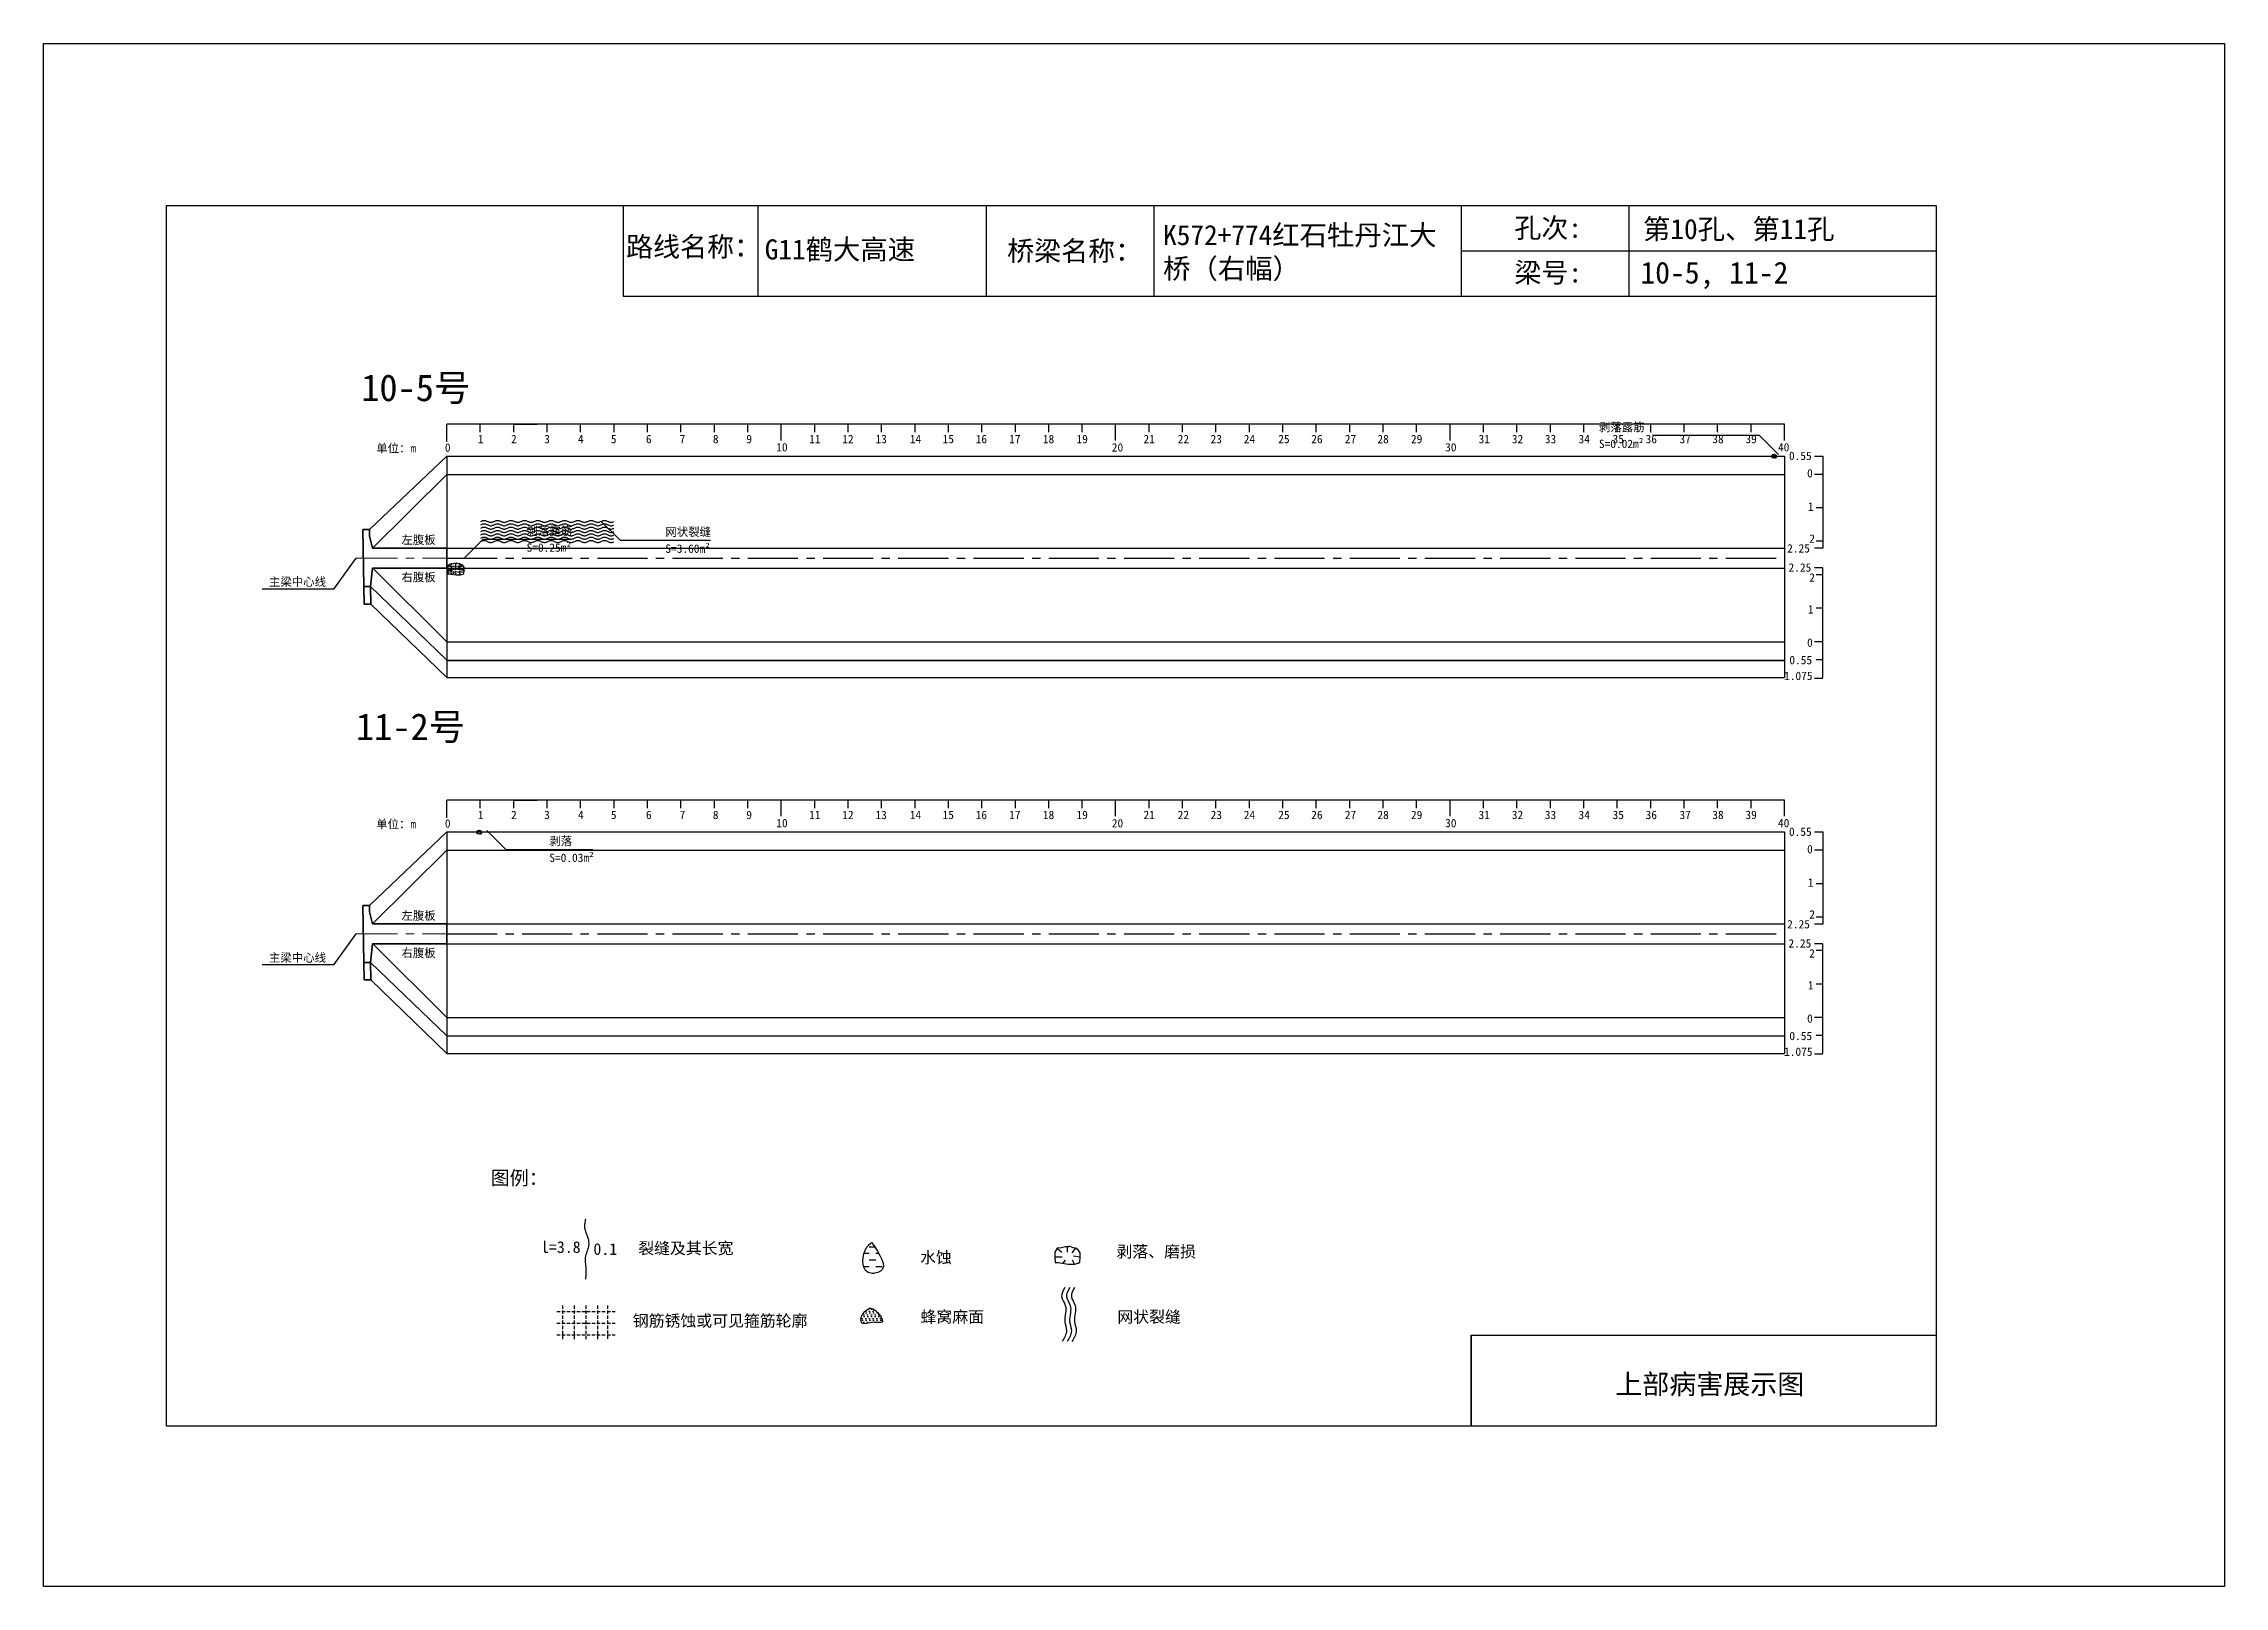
# Model space of a CAD drawing. Header units: millimetres. Extents: x -37 to 615, y -48 to 413.
import ezdxf

# ---------------------------------------------------------------- set-up
doc = ezdxf.new("R2010")
doc.units = ezdxf.units.MM
for name, pattern in [('CENTER', [2, 1.25, -0.25, 0.25, -0.25]), ('CENTER2', [1.125, 0.75, -0.125, 0.125, -0.125]), ('DASHED', [0.75, 0.5, -0.25])]:
    doc.linetypes.add(name, pattern=pattern)
for name, color, linetype in [('加固措施', 7, 'Continuous'), ('图层1', 7, 'Continuous'), ('病害', 5, 'Continuous'), ('轮廓', 3, 'Continuous')]:
    doc.layers.add(name, color=color, linetype=linetype)
doc.layers.add('虚线', color=7, linetype='Continuous', lineweight=30)
doc.styles.get("Standard").update_dxf_attribs({"font": ''})
doc.styles.add('汉字', font='')
doc.styles.get('Standard').set_extended_font_data('SimSun')
doc.styles.get('汉字').set_extended_font_data('SimSun')
pattern_1 = [(0, (-3997.7199, -288.9294), (0.55266586, 1.10533173), [0, -1.10533173])]
pattern_2 = [(0, (-6886.571, -700.7115), (0.55266586, 1.10533173), [0, -1.10533173])]
pattern_3 = [(0, (-3576.1421, -199.0757), (1.9895971, 1.9895971), [1.9895971, -1.9895971])]

msp = doc.modelspace()

# ---------------------------------------------------------------- texts
at = {"color": 7}
for s, p in [('剥落露筋', (428.34, 297.31)), ('S=0.02m²', (428.34, 292.31)), ('剥落露筋', (107.66, 266.31)), ('网状裂缝', (149.16, 265.99)), ('S=0.25m²', (107.66, 261.31)), ('S=3.60m²', (149.16, 260.99)), ('剥落', (114.46, 173.59)), ('S=0.03m²', (114.46, 168.59))]:
    msp.add_text(s, height=2.5, dxfattribs=at).set_placement(p)
for s, p in [('单位：m', (62.7, 290.99)), ('左腹板', (70.24, 263.64)), ('右腹板', (70.24, 252.47)), ('主梁中心线', (30.63, 251.08)), ('单位：m', (62.7, 178.65)), ('左腹板', (70.24, 151.3)), ('主梁中心线', (30.63, 138.73)), ('右腹板', (70.24, 140.13))]:
    msp.add_text(s, height=2.5).set_placement(p)
at = {"linetype": 'ByBlock', "attachment_point": 1, "style": '汉字'}
for s, insert, char_height, width in [('K572+774红石牡丹江大桥（右幅）', (298, 358.97), 6, 87.5474), ('{\\C0;第10孔、第11孔}', (441.52, 360.78), 6, 77.4135), ('{\\C0;G11鹤大高速}', (178.87, 354.68), 6, 62.8604), ('{\\C0;10-5, 11-2}', (440.75, 347.98), 6.5, 84.1186), ('{\\C0;10-5号}', (58.2, 314.34), 8, 49.3496), ('{\\C0;11-2号}', (56.63, 213.01), 8, 49.3496)]:
    msp.add_mtext(s, dxfattribs=dict(at, insert=insert, char_height=char_height, width=width))
at = {"layer": '图层1', "style": '汉字'}
for s, p in [('孔次:', (403.05, 355.16)), ('路线名称：', (137.42, 349.54)), ('桥梁名称：', (251.38, 348.29)), ('梁号:', (403.08, 341.8)), ('上部病害展示图', (433.23, 9.56))]:
    msp.add_text(s, height=5.918, dxfattribs=at).set_placement(p)
at = {"layer": '图层1', "lineweight": -2, "attachment_point": 1}
for s, insert, char_height in [('图例：', (96.91, 76.23), 4.178), ('图例：', (96.91, 76.23), 4.178), ('l=3.8', (111.98, 55.21), 3.481), ('l=3.8', (111.98, 55.21), 3.481), ('0.1', (127.65, 54.63), 3.481), ('0.1', (127.65, 54.63), 3.481), ('裂缝及其长宽', (141.05, 54.88), 3.481), ('裂缝及其长宽', (141.05, 54.88), 3.481), ('水蚀', (225.33, 52.14), 3.481), ('水蚀', (225.33, 52.14), 3.481), ('剥落、磨损', (284.06, 53.89), 3.481), ('剥落、磨损', (284.06, 53.89), 3.481), ('钢筋锈蚀或可见箍筋轮廓', (139.42, 33.21), 3.4814), ('钢筋锈蚀或可见箍筋轮廓', (139.42, 33.21), 3.4814), ('蜂窝麻面', (225.48, 34.38), 3.481), ('蜂窝麻面', (225.48, 34.38), 3.481), ('网状裂缝', (284.32, 34.39), 3.481), ('网状裂缝', (284.32, 34.39), 3.481)]:
    msp.add_mtext(s, dxfattribs=dict(at, insert=insert, char_height=char_height))

# ---------------------------------------------------------------- blocks, each defined once
blk = doc.blocks.new('adfsd')
at = {"lineweight": -2, "ltscale": 0.5}
for p, q in [((1140.897, -3083.694), (1140.936, -3083.729)), ((1140.983, -3083.682), (1140.981, -3083.729)), ((1141.053, -3083.694), (1141.022, -3083.735)), ((1140.876, -3083.768), (1140.94, -3083.769)), ((1140.948, -3083.824), (1140.969, -3083.796)), ((1141.045, -3083.83), (1141.028, -3083.796)), ((1141.094, -3083.772), (1141.036, -3083.763))]:
    blk.add_line(p, q, dxfattribs=at)
blk.add_lwpolyline([(1141, -3083.682), (1140.967, -3083.682), (1140.934, -3083.69), (1140.897, -3083.694), (1140.876, -3083.727), (1140.876, -3083.768), (1140.88, -3083.818), (1140.905, -3083.818), (1140.991, -3083.83), (1141.045, -3083.83), (1141.078, -3083.822), (1141.09, -3083.814), (1141.094, -3083.772), (1141.094, -3083.735), (1141.078, -3083.707), (1141.053, -3083.694), (1141.033, -3083.69), (1141, -3083.678)], dxfattribs=at)
blk = doc.blocks.new('chi')
at = {"color": 0}
for p, q in [((1147.409, -3079.329), (1147.409, -3078.8)), ((1187.409, -3078.8), (1147.409, -3078.8)), ((1148.409, -3079.041), (1148.409, -3078.8)), ((1149.409, -3079.041), (1149.409, -3078.8)), ((1149.409, -3078.8), (1150.109, -3078.8)), ((1150.409, -3079.041), (1150.409, -3078.8)), ((1151.409, -3079.041), (1151.409, -3078.8)), ((1152.409, -3079.041), (1152.409, -3078.8)), ((1153.409, -3079.041), (1153.409, -3078.8)), ((1154.409, -3079.041), (1154.409, -3078.8)), ((1155.409, -3079.041), (1155.409, -3078.8)), ((1156.409, -3079.041), (1156.409, -3078.8)), ((1157.409, -3079.283), (1157.409, -3078.8)), ((1158.409, -3079.041), (1158.409, -3078.8)), ((1159.409, -3079.041), (1159.409, -3078.8)), ((1160.409, -3079.041), (1160.409, -3078.8)), ((1161.409, -3079.041), (1161.409, -3078.8)), ((1162.409, -3079.041), (1162.409, -3078.8)), ((1163.409, -3079.041), (1163.409, -3078.8)), ((1164.409, -3079.041), (1164.409, -3078.8)), ((1165.409, -3079.041), (1165.409, -3078.8)), ((1166.409, -3079.041), (1166.409, -3078.8)), ((1167.409, -3079.283), (1167.409, -3078.8)), ((1168.409, -3079.041), (1168.409, -3078.8)), ((1169.409, -3079.041), (1169.409, -3078.8)), ((1170.409, -3079.041), (1170.409, -3078.8)), ((1171.409, -3079.041), (1171.409, -3078.8)), ((1172.409, -3079.041), (1172.409, -3078.8)), ((1173.409, -3079.041), (1173.409, -3078.8)), ((1174.409, -3079.041), (1174.409, -3078.8)), ((1175.409, -3079.041), (1175.409, -3078.8)), ((1176.409, -3079.041), (1176.409, -3078.8)), ((1177.409, -3079.283), (1177.409, -3078.8)), ((1178.409, -3079.041), (1178.409, -3078.8)), ((1179.409, -3079.041), (1179.409, -3078.8)), ((1180.409, -3079.041), (1180.409, -3078.8)), ((1181.409, -3079.041), (1181.409, -3078.8)), ((1182.409, -3079.041), (1182.409, -3078.8)), ((1183.409, -3079.041), (1183.409, -3078.8)), ((1184.409, -3079.041), (1184.409, -3078.8)), ((1185.409, -3079.041), (1185.409, -3078.8)), ((1186.409, -3079.041), (1186.409, -3078.8)), ((1187.409, -3079.283), (1187.409, -3078.8))]:
    blk.add_line(p, q, dxfattribs=at)
for s, p in [('0', (1147.349, -3079.623)), ('1', (1148.339, -3079.368)), ('2', (1149.328, -3079.368)), ('3', (1150.319, -3079.368)), ('4', (1151.329, -3079.368)), ('5', (1152.313, -3079.368)), ('6', (1153.363, -3079.368)), ('7', (1154.37, -3079.368)), ('8', (1155.363, -3079.368)), ('9', (1156.363, -3079.368)), ('10', (1157.259, -3079.613)), ('11', (1158.242, -3079.368)), ('12', (1159.233, -3079.368)), ('13', (1160.227, -3079.368)), ('14', (1161.252, -3079.368)), ('15', (1162.233, -3079.368)), ('16', (1163.223, -3079.368)), ('17', (1164.224, -3079.368)), ('18', (1165.232, -3079.368)), ('19', (1166.238, -3079.368)), ('20', (1167.294, -3079.617)), ('21', (1168.24, -3079.368)), ('22', (1169.264, -3079.368)), ('23', (1170.247, -3079.368)), ('24', (1171.24, -3079.368)), ('25', (1172.271, -3079.368)), ('26', (1173.258, -3079.368)), ('27', (1174.261, -3079.368)), ('28', (1175.236, -3079.368)), ('29', (1176.24, -3079.368)), ('30', (1177.262, -3079.613)), ('31', (1178.261, -3079.368)), ('32', (1179.256, -3079.368)), ('33', (1180.243, -3079.368)), ('34', (1181.251, -3079.368)), ('35', (1182.269, -3079.368)), ('36', (1183.256, -3079.368)), ('37', (1184.269, -3079.368)), ('38', (1185.251, -3079.368)), ('39', (1186.242, -3079.368)), ('40', (1187.216, -3079.613))]:
    blk.add_text(s, height=0.25).set_placement(p)
blk = doc.blocks.new('kopp')
at = {"color": 0}
for p, q in [((1188.308, -3078.25), (1188.558, -3078.25)), ((1188.558, -3078.25), (1188.558, -3078.8)), ((1188.558, -3078.8), (1188.308, -3078.8)), ((1188.558, -3078.8), (1188.558, -3079.8)), ((1188.558, -3079.8), (1188.358, -3079.8)), ((1188.558, -3079.8), (1188.558, -3079.8)), ((1188.558, -3079.8), (1188.558, -3080.8)), ((1188.558, -3081.009), (1188.308, -3081.009)), ((1188.558, -3080.8), (1188.358, -3080.8)), ((1188.558, -3080.8), (1188.558, -3081.009)), ((1188.558, -3081.592), (1188.308, -3081.592)), ((1188.558, -3081.8), (1188.358, -3081.8)), ((1188.558, -3081.8), (1188.558, -3081.592)), ((1188.558, -3082.8), (1188.558, -3081.8)), ((1188.558, -3082.8), (1188.358, -3082.8)), ((1188.558, -3083.8), (1188.558, -3082.8)), ((1188.558, -3082.8), (1188.558, -3082.8)), ((1188.558, -3083.8), (1188.308, -3083.8)), ((1188.558, -3084.875), (1188.558, -3083.8)), ((1188.558, -3084.338), (1188.358, -3084.338)), ((1188.308, -3084.888), (1188.558, -3084.888))]:
    blk.add_line(p, q, dxfattribs=at)
for s, p in [('0.55', (1187.543, -3078.37)), ('0', (1188.086, -3078.891)), ('1', (1188.109, -3079.89)), ('2', (1188.15, -3080.842)), ('2.25', (1187.49, -3081.135)), ('2.25', (1187.53, -3081.708)), ('2', (1188.15, -3082.006)), ('1', (1188.109, -3082.959)), ('0', (1188.086, -3083.954)), ('0.55', (1187.556, -3084.474)), ('1.075', (1187.398, -3084.946))]:
    blk.add_text(s, height=0.25).set_placement(p)

# ---------------------------------------------------------------- hatches: boundary and pattern name
at = {"layer": '加固措施', "lineweight": -2}
h = msp.add_hatch(dxfattribs=at)
h.set_pattern_fill('DASH', color=256, scale=0.626645)
h.set_pattern_definition(pattern_3)
edge = h.paths.add_edge_path()
edge.add_spline(control_points=[(210.85, 54.88), (210.36, 54.45), (208.03, 52.39), (207.41, 44.9), (216.74, 46.23), (213.29, 51.3), (210.85, 54.88)], knot_values=[0, 0, 0, 0, 3.237042, 15.187225, 21.182779, 35.601669, 35.601669, 35.601669, 35.601669], degree=3, periodic=0)
h = msp.add_hatch(dxfattribs=at)
h.set_pattern_fill('DASH', color=256, scale=0.626645)
h.set_pattern_definition(pattern_3)
edge = h.paths.add_edge_path()
edge.add_spline(control_points=[(210.85, 54.88), (210.36, 54.45), (208.03, 52.39), (207.41, 44.9), (216.74, 46.23), (213.29, 51.3), (210.85, 54.88)], knot_values=[0, 0, 0, 0, 3.237042, 15.187225, 21.182779, 35.601669, 35.601669, 35.601669, 35.601669], degree=3, periodic=0)
h = msp.add_hatch(dxfattribs=at)
h.set_pattern_fill('DOTS', scale=0.696272)
h.set_pattern_definition(pattern_1)
edge = h.paths.add_edge_path()
edge.add_spline(control_points=[(210.19, 35.22), (209.15, 34.51), (207.68, 33.49), (207.52, 29.75), (211, 31.47), (215.72, 30.12), (212.21, 35.3), (210.31, 35.22), (210.19, 35.22)], knot_values=[0, 0, 0, 0, 5.205471, 7.397577, 12.944796, 16.169923, 23.88441, 24.400432, 24.400432, 24.400432, 24.400432], degree=3, periodic=0)
h = msp.add_hatch(dxfattribs=at)
h.set_pattern_fill('DOTS', scale=0.696272)
h.set_pattern_definition(pattern_1)
edge = h.paths.add_edge_path()
edge.add_spline(control_points=[(210.19, 35.22), (209.15, 34.51), (207.68, 33.49), (207.52, 29.75), (211, 31.47), (215.72, 30.12), (212.21, 35.3), (210.31, 35.22), (210.19, 35.22)], knot_values=[0, 0, 0, 0, 5.205471, 7.397577, 12.944796, 16.169923, 23.88441, 24.400432, 24.400432, 24.400432, 24.400432], degree=3, periodic=0)
at = {"layer": '病害', "lineweight": -2}
h = msp.add_hatch(dxfattribs=at)
h.set_pattern_fill('DOTS', color=4, scale=0.696272, style=0)
h.set_pattern_definition(pattern_2)
edge = h.paths.add_edge_path()
edge.add_spline(control_points=[(210.19, 35.22), (209.15, 34.51), (207.68, 33.49), (207.52, 29.75), (211, 31.47), (215.72, 30.12), (212.21, 35.3), (210.31, 35.22), (210.19, 35.22)], knot_values=[0, 0, 0, 0, 1.041094, 1.479515, 2.588959, 3.233985, 4.776882, 4.880086, 4.880086, 4.880086, 4.880086], degree=3, periodic=0)
h = msp.add_hatch(dxfattribs=at)
h.set_pattern_fill('DOTS', color=4, scale=0.696272, style=0)
h.set_pattern_definition(pattern_2)
edge = h.paths.add_edge_path()
edge.add_spline(control_points=[(210.19, 35.22), (209.15, 34.51), (207.68, 33.49), (207.52, 29.75), (211, 31.47), (215.72, 30.12), (212.21, 35.3), (210.31, 35.22), (210.19, 35.22)], knot_values=[0, 0, 0, 0, 1.041094, 1.479515, 2.588959, 3.233985, 4.776882, 4.880086, 4.880086, 4.880086, 4.880086], degree=3, periodic=0)

# ---------------------------------------------------------------- linework, layer by layer
at = {"color": 0, "linetype": 'ByBlock'}
for p, q in [((0, 364.85), (529.17, 364.85)), ((0, 0), (0, 364.85)), ((136.5, 364.85), (136.5, 337.72)), ((245.1, 364.85), (245.1, 337.72)), ((387.13, 364.85), (387.13, 337.72)), ((437.29, 364.79), (437.29, 337.66)), ((529.17, 364.85), (529.17, 0)), ((136.5, 337.72), (529.17, 337.72)), ((390.12, 0), (390.12, 27.12)), ((390.12, 27.12), (529.17, 27.12)), ((529.17, 0), (0, 0))]:
    msp.add_line(p, q, dxfattribs=at)
at = {"color": 0}
for p, q in [((60.65, 267.93), (83.82, 289.93)), ((83.82, 289.93), (83.82, 223.68)), ((83.82, 289.93), (483.82, 289.93)), ((483.82, 289.93), (483.82, 223.68)), ((61.57, 262.43), (83.82, 284.43)), ((83.82, 262.43), (483.82, 262.43)), ((483.82, 262.43), (483.82, 259.43)), ((56.57, 259.43), (49.96, 250.17)), ((61.64, 256.43), (83.82, 234.43)), ((83.82, 256.43), (483.82, 256.43)), ((49.96, 250.17), (28.63, 250.17)), ((60.99, 250.93), (83.82, 228.93)), ((61.09, 245.68), (83.82, 223.68)), ((83.82, 234.43), (483.82, 234.43)), ((83.82, 228.93), (483.82, 228.93)), ((83.82, 228.81), (483.82, 228.81)), ((83.82, 223.68), (483.82, 223.68)), ((60.65, 155.59), (83.82, 177.59)), ((83.82, 177.59), (83.82, 111.34)), ((83.82, 177.59), (483.82, 177.59)), ((483.82, 177.59), (483.82, 111.34)), ((61.57, 150.08), (83.82, 172.09)), ((83.82, 172.09), (483.82, 172.09)), ((83.82, 150.09), (483.82, 150.09)), ((483.82, 150.09), (483.82, 147.09)), ((56.57, 147.09), (49.96, 137.83)), ((61.64, 144.09), (83.82, 122.09)), ((83.82, 144.09), (483.82, 144.09)), ((49.96, 137.83), (28.63, 137.83)), ((60.99, 138.59), (83.82, 116.59)), ((61.09, 133.34), (83.82, 111.34)), ((83.82, 122.09), (483.82, 122.09)), ((83.82, 116.59), (483.82, 116.59)), ((83.82, 111.34), (483.82, 111.34))]:
    msp.add_line(p, q, dxfattribs=at)
at = {"color": 1, "linetype": 'DASHED'}
for p, q in [((480, 290.15), (481.43, 290.15)), ((480, 289.9), (481.43, 289.9)), ((480, 289.65), (481.43, 289.65)), ((480.36, 289.4), (480.36, 290.4)), ((480.72, 289.4), (480.72, 290.4)), ((481.08, 289.4), (481.08, 290.4)), ((84, 257.02), (89, 257.02)), ((84, 256.14), (89, 256.14)), ((84, 255.27), (89, 255.27)), ((85.25, 254.4), (85.25, 257.89)), ((86.5, 254.4), (86.5, 257.89)), ((87.75, 254.4), (87.75, 257.89))]:
    msp.add_line(p, q, dxfattribs=at)
at = {"color": 7}
for p, q in [((480, 289.81), (480.42, 289.8)), ((480.14, 290.29), (480.4, 290.07)), ((480.47, 289.44), (480.61, 289.62)), ((480.7, 290.37), (480.69, 290.07)), ((481.16, 290.29), (480.96, 290.03)), ((481.11, 289.4), (481, 289.62)), ((481.43, 289.78), (481.05, 289.84)), ((84, 255.81), (85.47, 255.79)), ((84.47, 257.51), (85.38, 256.72)), ((85.65, 254.54), (86.13, 255.18)), ((86.45, 257.79), (86.41, 256.72)), ((88.06, 257.51), (87.34, 256.58)), ((87.87, 254.4), (87.48, 255.18)), ((89, 255.72), (87.66, 255.93)), ((92.8, 177.41), (93.22, 177.4)), ((92.94, 177.89), (93.2, 177.67)), ((93.27, 177.04), (93.41, 177.22)), ((93.5, 177.97), (93.49, 177.67)), ((93.96, 177.89), (93.76, 177.63)), ((93.91, 177), (93.8, 177.22)), ((94.23, 177.38), (93.85, 177.44))]:
    msp.add_line(p, q, dxfattribs=at)
msp.add_line((83.82, 284.43), (483.82, 284.43))
at = {"color": 1, "linetype": 'CENTER2', "ltscale": 20}
for p, q in [((83.82, 259.43), (483.82, 259.43)), ((83.82, 147.09), (483.82, 147.09))]:
    msp.add_line(p, q, dxfattribs=at)
at = {"color": 1, "linetype": 'DASHED', "ltscale": 2}
for p, q in [((116.71, 34.25), (134.11, 34.25)), ((116.71, 34.25), (134.11, 34.25)), ((118.45, 35.99), (118.45, 25.55)), ((118.45, 35.99), (118.45, 25.55)), ((121.93, 35.99), (121.93, 25.55)), ((121.93, 35.99), (121.93, 25.55)), ((125.41, 35.99), (125.41, 25.55)), ((125.41, 35.99), (125.41, 25.55)), ((128.89, 35.99), (128.89, 25.55)), ((128.89, 35.99), (128.89, 25.55)), ((131.87, 36.02), (131.87, 25.57)), ((131.87, 36.02), (131.87, 25.57)), ((116.71, 30.77), (134.11, 30.77)), ((116.71, 30.77), (134.11, 30.77)), ((116.71, 27.29), (134.11, 27.29)), ((116.71, 27.29), (134.11, 27.29))]:
    msp.add_line(p, q, dxfattribs=at)
at = {"color": 3, "linetype": 'ByBlock'}
msp.add_lwpolyline([(-36.77, 413.19), (615.38, 413.19), (615.38, -47.93), (-36.77, -47.93)], close=True, dxfattribs=at)
at = {"color": 7}
for points in [[(482, 290.4), (476.34, 296.06), (444.34, 296.06)], [(480.81, 290.37), (480.6, 290.37), (480.38, 290.32), (480.14, 290.29), (480, 290.08), (480, 289.81), (480.03, 289.48), (480.19, 289.48), (480.76, 289.4), (481.11, 289.4), (481.33, 289.45), (481.41, 289.51), (481.43, 289.78), (481.43, 290.02), (481.33, 290.21), (481.16, 290.29), (481.03, 290.32), (480.81, 290.4)], [(94, 270.4), (94.2, 270.49), (94.4, 270.58), (94.6, 270.64), (94.8, 270.69), (95, 270.7), (95.2, 270.69), (95.4, 270.64), (95.6, 270.58), (95.8, 270.49), (96, 270.4), (96.2, 270.31), (96.4, 270.22), (96.6, 270.16), (96.8, 270.11), (97, 270.1), (97.2, 270.11), (97.4, 270.16), (97.6, 270.22), (97.8, 270.31), (98, 270.4), (98.2, 270.49), (98.4, 270.58), (98.6, 270.64), (98.8, 270.69), (99, 270.7), (99.2, 270.69), (99.4, 270.64), (99.6, 270.58), (99.8, 270.49), (100, 270.4), (100.2, 270.31), (100.4, 270.22), (100.6, 270.16), (100.8, 270.11), (101, 270.1), (101.2, 270.11), (101.4, 270.16), (101.6, 270.22), (101.8, 270.31), (102, 270.4), (102.2, 270.49), (102.4, 270.58), (102.6, 270.64), (102.8, 270.69), (103, 270.7), (103.2, 270.69), (103.4, 270.64), (103.6, 270.58), (103.8, 270.49), (104, 270.4), (104.2, 270.31), (104.4, 270.22), (104.6, 270.16), (104.8, 270.11), (105, 270.1), (105.2, 270.11), (105.4, 270.16), (105.6, 270.22), (105.8, 270.31), (106, 270.4), (106.2, 270.49), (106.4, 270.58), (106.6, 270.64), (106.8, 270.69), (107, 270.7), (107.2, 270.69), (107.4, 270.64), (107.6, 270.58), (107.8, 270.49), (108, 270.4), (108.2, 270.31), (108.4, 270.22), (108.6, 270.16), (108.8, 270.11), (109, 270.1), (109.2, 270.11), (109.4, 270.16), (109.6, 270.22), (109.8, 270.31), (110, 270.4), (110.2, 270.49), (110.4, 270.58), (110.6, 270.64), (110.8, 270.69), (111, 270.7), (111.2, 270.69), (111.4, 270.64), (111.6, 270.58), (111.8, 270.49), (112, 270.4), (112.2, 270.31), (112.4, 270.22), (112.6, 270.16), (112.8, 270.11), (113, 270.1), (113.2, 270.11), (113.4, 270.16), (113.6, 270.22), (113.8, 270.31), (114, 270.4), (114.2, 270.49), (114.4, 270.58), (114.6, 270.64), (114.8, 270.69), (115, 270.7), (115.2, 270.69), (115.4, 270.64), (115.6, 270.58), (115.8, 270.49), (116, 270.4), (116.2, 270.31), (116.4, 270.22), (116.6, 270.16), (116.8, 270.11), (117, 270.1), (117.2, 270.11), (117.4, 270.16), (117.6, 270.22), (117.8, 270.31), (118, 270.4), (118.2, 270.49), (118.4, 270.58), (118.6, 270.64), (118.8, 270.69), (119, 270.7), (119.2, 270.69), (119.4, 270.64), (119.6, 270.58), (119.8, 270.49), (120, 270.4), (120.2, 270.31), (120.4, 270.22), (120.6, 270.16), (120.8, 270.11), (121, 270.1), (121.2, 270.11), (121.4, 270.16), (121.6, 270.22), (121.8, 270.31), (122, 270.4), (122.2, 270.49), (122.4, 270.58), (122.6, 270.64), (122.8, 270.69), (123, 270.7), (123.2, 270.69), (123.4, 270.64), (123.6, 270.58), (123.8, 270.49), (124, 270.4), (124.2, 270.31), (124.4, 270.22), (124.6, 270.16), (124.8, 270.11), (125, 270.1), (125.2, 270.11), (125.4, 270.16), (125.6, 270.22), (125.8, 270.31), (126, 270.4), (126.2, 270.49), (126.4, 270.58), (126.6, 270.64), (126.8, 270.69), (127, 270.7), (127.2, 270.69), (127.4, 270.64), (127.6, 270.58), (127.8, 270.49), (128, 270.4), (128.2, 270.31), (128.4, 270.22), (128.6, 270.16), (128.8, 270.11), (129, 270.1), (129.2, 270.11), (129.4, 270.16), (129.6, 270.22), (129.8, 270.31), (130, 270.4), (130.2, 270.49), (130.4, 270.58), (130.6, 270.64), (130.8, 270.69), (131, 270.7), (131.2, 270.69), (131.4, 270.64), (131.6, 270.58), (131.8, 270.49), (132, 270.4), (132.2, 270.31), (132.4, 270.22), (132.6, 270.16), (132.8, 270.11), (133, 270.1), (133.2, 270.11), (133.4, 270.16), (133.6, 270.22), (133.8, 270.31)], [(94, 269.4), (94.2, 269.49), (94.4, 269.58), (94.6, 269.64), (94.8, 269.69), (95, 269.7), (95.2, 269.69), (95.4, 269.64), (95.6, 269.58), (95.8, 269.49), (96, 269.4), (96.2, 269.31), (96.4, 269.22), (96.6, 269.16), (96.8, 269.11), (97, 269.1), (97.2, 269.11), (97.4, 269.16), (97.6, 269.22), (97.8, 269.31), (98, 269.4), (98.2, 269.49), (98.4, 269.58), (98.6, 269.64), (98.8, 269.69), (99, 269.7), (99.2, 269.69), (99.4, 269.64), (99.6, 269.58), (99.8, 269.49), (100, 269.4), (100.2, 269.31), (100.4, 269.22), (100.6, 269.16), (100.8, 269.11), (101, 269.1), (101.2, 269.11), (101.4, 269.16), (101.6, 269.22), (101.8, 269.31), (102, 269.4), (102.2, 269.49), (102.4, 269.58), (102.6, 269.64), (102.8, 269.69), (103, 269.7), (103.2, 269.69), (103.4, 269.64), (103.6, 269.58), (103.8, 269.49), (104, 269.4), (104.2, 269.31), (104.4, 269.22), (104.6, 269.16), (104.8, 269.11), (105, 269.1), (105.2, 269.11), (105.4, 269.16), (105.6, 269.22), (105.8, 269.31), (106, 269.4), (106.2, 269.49), (106.4, 269.58), (106.6, 269.64), (106.8, 269.69), (107, 269.7), (107.2, 269.69), (107.4, 269.64), (107.6, 269.58), (107.8, 269.49), (108, 269.4), (108.2, 269.31), (108.4, 269.22), (108.6, 269.16), (108.8, 269.11), (109, 269.1), (109.2, 269.11), (109.4, 269.16), (109.6, 269.22), (109.8, 269.31), (110, 269.4), (110.2, 269.49), (110.4, 269.58), (110.6, 269.64), (110.8, 269.69), (111, 269.7), (111.2, 269.69), (111.4, 269.64), (111.6, 269.58), (111.8, 269.49), (112, 269.4), (112.2, 269.31), (112.4, 269.22), (112.6, 269.16), (112.8, 269.11), (113, 269.1), (113.2, 269.11), (113.4, 269.16), (113.6, 269.22), (113.8, 269.31), (114, 269.4), (114.2, 269.49), (114.4, 269.58), (114.6, 269.64), (114.8, 269.69), (115, 269.7), (115.2, 269.69), (115.4, 269.64), (115.6, 269.58), (115.8, 269.49), (116, 269.4), (116.2, 269.31), (116.4, 269.22), (116.6, 269.16), (116.8, 269.11), (117, 269.1), (117.2, 269.11), (117.4, 269.16), (117.6, 269.22), (117.8, 269.31), (118, 269.4), (118.2, 269.49), (118.4, 269.58), (118.6, 269.64), (118.8, 269.69), (119, 269.7), (119.2, 269.69), (119.4, 269.64), (119.6, 269.58), (119.8, 269.49), (120, 269.4), (120.2, 269.31), (120.4, 269.22), (120.6, 269.16), (120.8, 269.11), (121, 269.1), (121.2, 269.11), (121.4, 269.16), (121.6, 269.22), (121.8, 269.31), (122, 269.4), (122.2, 269.49), (122.4, 269.58), (122.6, 269.64), (122.8, 269.69), (123, 269.7), (123.2, 269.69), (123.4, 269.64), (123.6, 269.58), (123.8, 269.49), (124, 269.4), (124.2, 269.31), (124.4, 269.22), (124.6, 269.16), (124.8, 269.11), (125, 269.1), (125.2, 269.11), (125.4, 269.16), (125.6, 269.22), (125.8, 269.31), (126, 269.4), (126.2, 269.49), (126.4, 269.58), (126.6, 269.64), (126.8, 269.69), (127, 269.7), (127.2, 269.69), (127.4, 269.64), (127.6, 269.58), (127.8, 269.49), (128, 269.4), (128.2, 269.31), (128.4, 269.22), (128.6, 269.16), (128.8, 269.11), (129, 269.1), (129.2, 269.11), (129.4, 269.16), (129.6, 269.22), (129.8, 269.31), (130, 269.4), (130.2, 269.49), (130.4, 269.58), (130.6, 269.64), (130.8, 269.69), (131, 269.7), (131.2, 269.69), (131.4, 269.64), (131.6, 269.58), (131.8, 269.49), (132, 269.4), (132.2, 269.31), (132.4, 269.22), (132.6, 269.16), (132.8, 269.11), (133, 269.1), (133.2, 269.11), (133.4, 269.16), (133.6, 269.22), (133.8, 269.31)], [(94, 268.4), (94.2, 268.49), (94.4, 268.58), (94.6, 268.64), (94.8, 268.69), (95, 268.7), (95.2, 268.69), (95.4, 268.64), (95.6, 268.58), (95.8, 268.49), (96, 268.4), (96.2, 268.31), (96.4, 268.22), (96.6, 268.16), (96.8, 268.11), (97, 268.1), (97.2, 268.11), (97.4, 268.16), (97.6, 268.22), (97.8, 268.31), (98, 268.4), (98.2, 268.49), (98.4, 268.58), (98.6, 268.64), (98.8, 268.69), (99, 268.7), (99.2, 268.69), (99.4, 268.64), (99.6, 268.58), (99.8, 268.49), (100, 268.4), (100.2, 268.31), (100.4, 268.22), (100.6, 268.16), (100.8, 268.11), (101, 268.1), (101.2, 268.11), (101.4, 268.16), (101.6, 268.22), (101.8, 268.31), (102, 268.4), (102.2, 268.49), (102.4, 268.58), (102.6, 268.64), (102.8, 268.69), (103, 268.7), (103.2, 268.69), (103.4, 268.64), (103.6, 268.58), (103.8, 268.49), (104, 268.4), (104.2, 268.31), (104.4, 268.22), (104.6, 268.16), (104.8, 268.11), (105, 268.1), (105.2, 268.11), (105.4, 268.16), (105.6, 268.22), (105.8, 268.31), (106, 268.4), (106.2, 268.49), (106.4, 268.58), (106.6, 268.64), (106.8, 268.69), (107, 268.7), (107.2, 268.69), (107.4, 268.64), (107.6, 268.58), (107.8, 268.49), (108, 268.4), (108.2, 268.31), (108.4, 268.22), (108.6, 268.16), (108.8, 268.11), (109, 268.1), (109.2, 268.11), (109.4, 268.16), (109.6, 268.22), (109.8, 268.31), (110, 268.4), (110.2, 268.49), (110.4, 268.58), (110.6, 268.64), (110.8, 268.69), (111, 268.7), (111.2, 268.69), (111.4, 268.64), (111.6, 268.58), (111.8, 268.49), (112, 268.4), (112.2, 268.31), (112.4, 268.22), (112.6, 268.16), (112.8, 268.11), (113, 268.1), (113.2, 268.11), (113.4, 268.16), (113.6, 268.22), (113.8, 268.31), (114, 268.4), (114.2, 268.49), (114.4, 268.58), (114.6, 268.64), (114.8, 268.69), (115, 268.7), (115.2, 268.69), (115.4, 268.64), (115.6, 268.58), (115.8, 268.49), (116, 268.4), (116.2, 268.31), (116.4, 268.22), (116.6, 268.16), (116.8, 268.11), (117, 268.1), (117.2, 268.11), (117.4, 268.16), (117.6, 268.22), (117.8, 268.31), (118, 268.4), (118.2, 268.49), (118.4, 268.58), (118.6, 268.64), (118.8, 268.69), (119, 268.7), (119.2, 268.69), (119.4, 268.64), (119.6, 268.58), (119.8, 268.49), (120, 268.4), (120.2, 268.31), (120.4, 268.22), (120.6, 268.16), (120.8, 268.11), (121, 268.1), (121.2, 268.11), (121.4, 268.16), (121.6, 268.22), (121.8, 268.31), (122, 268.4), (122.2, 268.49), (122.4, 268.58), (122.6, 268.64), (122.8, 268.69), (123, 268.7), (123.2, 268.69), (123.4, 268.64), (123.6, 268.58), (123.8, 268.49), (124, 268.4), (124.2, 268.31), (124.4, 268.22), (124.6, 268.16), (124.8, 268.11), (125, 268.1), (125.2, 268.11), (125.4, 268.16), (125.6, 268.22), (125.8, 268.31), (126, 268.4), (126.2, 268.49), (126.4, 268.58), (126.6, 268.64), (126.8, 268.69), (127, 268.7), (127.2, 268.69), (127.4, 268.64), (127.6, 268.58), (127.8, 268.49), (128, 268.4), (128.2, 268.31), (128.4, 268.22), (128.6, 268.16), (128.8, 268.11), (129, 268.1), (129.2, 268.11), (129.4, 268.16), (129.6, 268.22), (129.8, 268.31), (130, 268.4), (130.2, 268.49), (130.4, 268.58), (130.6, 268.64), (130.8, 268.69), (131, 268.7), (131.2, 268.69), (131.4, 268.64), (131.6, 268.58), (131.8, 268.49), (132, 268.4), (132.2, 268.31), (132.4, 268.22), (132.6, 268.16), (132.8, 268.11), (133, 268.1), (133.2, 268.11), (133.4, 268.16), (133.6, 268.22), (133.8, 268.31)], [(94, 267.4), (94.2, 267.49), (94.4, 267.58), (94.6, 267.64), (94.8, 267.69), (95, 267.7), (95.2, 267.69), (95.4, 267.64), (95.6, 267.58), (95.8, 267.49), (96, 267.4), (96.2, 267.31), (96.4, 267.22), (96.6, 267.16), (96.8, 267.11), (97, 267.1), (97.2, 267.11), (97.4, 267.16), (97.6, 267.22), (97.8, 267.31), (98, 267.4), (98.2, 267.49), (98.4, 267.58), (98.6, 267.64), (98.8, 267.69), (99, 267.7), (99.2, 267.69), (99.4, 267.64), (99.6, 267.58), (99.8, 267.49), (100, 267.4), (100.2, 267.31), (100.4, 267.22), (100.6, 267.16), (100.8, 267.11), (101, 267.1), (101.2, 267.11), (101.4, 267.16), (101.6, 267.22), (101.8, 267.31), (102, 267.4), (102.2, 267.49), (102.4, 267.58), (102.6, 267.64), (102.8, 267.69), (103, 267.7), (103.2, 267.69), (103.4, 267.64), (103.6, 267.58), (103.8, 267.49), (104, 267.4), (104.2, 267.31), (104.4, 267.22), (104.6, 267.16), (104.8, 267.11), (105, 267.1), (105.2, 267.11), (105.4, 267.16), (105.6, 267.22), (105.8, 267.31), (106, 267.4), (106.2, 267.49), (106.4, 267.58), (106.6, 267.64), (106.8, 267.69), (107, 267.7), (107.2, 267.69), (107.4, 267.64), (107.6, 267.58), (107.8, 267.49), (108, 267.4), (108.2, 267.31), (108.4, 267.22), (108.6, 267.16), (108.8, 267.11), (109, 267.1), (109.2, 267.11), (109.4, 267.16), (109.6, 267.22), (109.8, 267.31), (110, 267.4), (110.2, 267.49), (110.4, 267.58), (110.6, 267.64), (110.8, 267.69), (111, 267.7), (111.2, 267.69), (111.4, 267.64), (111.6, 267.58), (111.8, 267.49), (112, 267.4), (112.2, 267.31), (112.4, 267.22), (112.6, 267.16), (112.8, 267.11), (113, 267.1), (113.2, 267.11), (113.4, 267.16), (113.6, 267.22), (113.8, 267.31), (114, 267.4), (114.2, 267.49), (114.4, 267.58), (114.6, 267.64), (114.8, 267.69), (115, 267.7), (115.2, 267.69), (115.4, 267.64), (115.6, 267.58), (115.8, 267.49), (116, 267.4), (116.2, 267.31), (116.4, 267.22), (116.6, 267.16), (116.8, 267.11), (117, 267.1), (117.2, 267.11), (117.4, 267.16), (117.6, 267.22), (117.8, 267.31), (118, 267.4), (118.2, 267.49), (118.4, 267.58), (118.6, 267.64), (118.8, 267.69), (119, 267.7), (119.2, 267.69), (119.4, 267.64), (119.6, 267.58), (119.8, 267.49), (120, 267.4), (120.2, 267.31), (120.4, 267.22), (120.6, 267.16), (120.8, 267.11), (121, 267.1), (121.2, 267.11), (121.4, 267.16), (121.6, 267.22), (121.8, 267.31), (122, 267.4), (122.2, 267.49), (122.4, 267.58), (122.6, 267.64), (122.8, 267.69), (123, 267.7), (123.2, 267.69), (123.4, 267.64), (123.6, 267.58), (123.8, 267.49), (124, 267.4), (124.2, 267.31), (124.4, 267.22), (124.6, 267.16), (124.8, 267.11), (125, 267.1), (125.2, 267.11), (125.4, 267.16), (125.6, 267.22), (125.8, 267.31), (126, 267.4), (126.2, 267.49), (126.4, 267.58), (126.6, 267.64), (126.8, 267.69), (127, 267.7), (127.2, 267.69), (127.4, 267.64), (127.6, 267.58), (127.8, 267.49), (128, 267.4), (128.2, 267.31), (128.4, 267.22), (128.6, 267.16), (128.8, 267.11), (129, 267.1), (129.2, 267.11), (129.4, 267.16), (129.6, 267.22), (129.8, 267.31), (130, 267.4), (130.2, 267.49), (130.4, 267.58), (130.6, 267.64), (130.8, 267.69), (131, 267.7), (131.2, 267.69), (131.4, 267.64), (131.6, 267.58), (131.8, 267.49), (132, 267.4), (132.2, 267.31), (132.4, 267.22), (132.6, 267.16), (132.8, 267.11), (133, 267.1), (133.2, 267.11), (133.4, 267.16), (133.6, 267.22), (133.8, 267.31)], [(130, 270.4), (135.66, 264.74), (162.66, 264.74)], [(89, 259.4), (94.66, 265.06), (120.66, 265.06)], [(94, 266.4), (94.2, 266.49), (94.4, 266.58), (94.6, 266.64), (94.8, 266.69), (95, 266.7), (95.2, 266.69), (95.4, 266.64), (95.6, 266.58), (95.8, 266.49), (96, 266.4), (96.2, 266.31), (96.4, 266.22), (96.6, 266.16), (96.8, 266.11), (97, 266.1), (97.2, 266.11), (97.4, 266.16), (97.6, 266.22), (97.8, 266.31), (98, 266.4), (98.2, 266.49), (98.4, 266.58), (98.6, 266.64), (98.8, 266.69), (99, 266.7), (99.2, 266.69), (99.4, 266.64), (99.6, 266.58), (99.8, 266.49), (100, 266.4), (100.2, 266.31), (100.4, 266.22), (100.6, 266.16), (100.8, 266.11), (101, 266.1), (101.2, 266.11), (101.4, 266.16), (101.6, 266.22), (101.8, 266.31), (102, 266.4), (102.2, 266.49), (102.4, 266.58), (102.6, 266.64), (102.8, 266.69), (103, 266.7), (103.2, 266.69), (103.4, 266.64), (103.6, 266.58), (103.8, 266.49), (104, 266.4), (104.2, 266.31), (104.4, 266.22), (104.6, 266.16), (104.8, 266.11), (105, 266.1), (105.2, 266.11), (105.4, 266.16), (105.6, 266.22), (105.8, 266.31), (106, 266.4), (106.2, 266.49), (106.4, 266.58), (106.6, 266.64), (106.8, 266.69), (107, 266.7), (107.2, 266.69), (107.4, 266.64), (107.6, 266.58), (107.8, 266.49), (108, 266.4), (108.2, 266.31), (108.4, 266.22), (108.6, 266.16), (108.8, 266.11), (109, 266.1), (109.2, 266.11), (109.4, 266.16), (109.6, 266.22), (109.8, 266.31), (110, 266.4), (110.2, 266.49), (110.4, 266.58), (110.6, 266.64), (110.8, 266.69), (111, 266.7), (111.2, 266.69), (111.4, 266.64), (111.6, 266.58), (111.8, 266.49), (112, 266.4), (112.2, 266.31), (112.4, 266.22), (112.6, 266.16), (112.8, 266.11), (113, 266.1), (113.2, 266.11), (113.4, 266.16), (113.6, 266.22), (113.8, 266.31), (114, 266.4), (114.2, 266.49), (114.4, 266.58), (114.6, 266.64), (114.8, 266.69), (115, 266.7), (115.2, 266.69), (115.4, 266.64), (115.6, 266.58), (115.8, 266.49), (116, 266.4), (116.2, 266.31), (116.4, 266.22), (116.6, 266.16), (116.8, 266.11), (117, 266.1), (117.2, 266.11), (117.4, 266.16), (117.6, 266.22), (117.8, 266.31), (118, 266.4), (118.2, 266.49), (118.4, 266.58), (118.6, 266.64), (118.8, 266.69), (119, 266.7), (119.2, 266.69), (119.4, 266.64), (119.6, 266.58), (119.8, 266.49), (120, 266.4), (120.2, 266.31), (120.4, 266.22), (120.6, 266.16), (120.8, 266.11), (121, 266.1), (121.2, 266.11), (121.4, 266.16), (121.6, 266.22), (121.8, 266.31), (122, 266.4), (122.2, 266.49), (122.4, 266.58), (122.6, 266.64), (122.8, 266.69), (123, 266.7), (123.2, 266.69), (123.4, 266.64), (123.6, 266.58), (123.8, 266.49), (124, 266.4), (124.2, 266.31), (124.4, 266.22), (124.6, 266.16), (124.8, 266.11), (125, 266.1), (125.2, 266.11), (125.4, 266.16), (125.6, 266.22), (125.8, 266.31), (126, 266.4), (126.2, 266.49), (126.4, 266.58), (126.6, 266.64), (126.8, 266.69), (127, 266.7), (127.2, 266.69), (127.4, 266.64), (127.6, 266.58), (127.8, 266.49), (128, 266.4), (128.2, 266.31), (128.4, 266.22), (128.6, 266.16), (128.8, 266.11), (129, 266.1), (129.2, 266.11), (129.4, 266.16), (129.6, 266.22), (129.8, 266.31), (130, 266.4), (130.2, 266.49), (130.4, 266.58), (130.6, 266.64), (130.8, 266.69), (131, 266.7), (131.2, 266.69), (131.4, 266.64), (131.6, 266.58), (131.8, 266.49), (132, 266.4), (132.2, 266.31), (132.4, 266.22), (132.6, 266.16), (132.8, 266.11), (133, 266.1), (133.2, 266.11), (133.4, 266.16), (133.6, 266.22), (133.8, 266.31)], [(94, 265.4), (94.2, 265.49), (94.4, 265.58), (94.6, 265.64), (94.8, 265.69), (95, 265.7), (95.2, 265.69), (95.4, 265.64), (95.6, 265.58), (95.8, 265.49), (96, 265.4), (96.2, 265.31), (96.4, 265.22), (96.6, 265.16), (96.8, 265.11), (97, 265.1), (97.2, 265.11), (97.4, 265.16), (97.6, 265.22), (97.8, 265.31), (98, 265.4), (98.2, 265.49), (98.4, 265.58), (98.6, 265.64), (98.8, 265.69), (99, 265.7), (99.2, 265.69), (99.4, 265.64), (99.6, 265.58), (99.8, 265.49), (100, 265.4), (100.2, 265.31), (100.4, 265.22), (100.6, 265.16), (100.8, 265.11), (101, 265.1), (101.2, 265.11), (101.4, 265.16), (101.6, 265.22), (101.8, 265.31), (102, 265.4), (102.2, 265.49), (102.4, 265.58), (102.6, 265.64), (102.8, 265.69), (103, 265.7), (103.2, 265.69), (103.4, 265.64), (103.6, 265.58), (103.8, 265.49), (104, 265.4), (104.2, 265.31), (104.4, 265.22), (104.6, 265.16), (104.8, 265.11), (105, 265.1), (105.2, 265.11), (105.4, 265.16), (105.6, 265.22), (105.8, 265.31), (106, 265.4), (106.2, 265.49), (106.4, 265.58), (106.6, 265.64), (106.8, 265.69), (107, 265.7), (107.2, 265.69), (107.4, 265.64), (107.6, 265.58), (107.8, 265.49), (108, 265.4), (108.2, 265.31), (108.4, 265.22), (108.6, 265.16), (108.8, 265.11), (109, 265.1), (109.2, 265.11), (109.4, 265.16), (109.6, 265.22), (109.8, 265.31), (110, 265.4), (110.2, 265.49), (110.4, 265.58), (110.6, 265.64), (110.8, 265.69), (111, 265.7), (111.2, 265.69), (111.4, 265.64), (111.6, 265.58), (111.8, 265.49), (112, 265.4), (112.2, 265.31), (112.4, 265.22), (112.6, 265.16), (112.8, 265.11), (113, 265.1), (113.2, 265.11), (113.4, 265.16), (113.6, 265.22), (113.8, 265.31), (114, 265.4), (114.2, 265.49), (114.4, 265.58), (114.6, 265.64), (114.8, 265.69), (115, 265.7), (115.2, 265.69), (115.4, 265.64), (115.6, 265.58), (115.8, 265.49), (116, 265.4), (116.2, 265.31), (116.4, 265.22), (116.6, 265.16), (116.8, 265.11), (117, 265.1), (117.2, 265.11), (117.4, 265.16), (117.6, 265.22), (117.8, 265.31), (118, 265.4), (118.2, 265.49), (118.4, 265.58), (118.6, 265.64), (118.8, 265.69), (119, 265.7), (119.2, 265.69), (119.4, 265.64), (119.6, 265.58), (119.8, 265.49), (120, 265.4), (120.2, 265.31), (120.4, 265.22), (120.6, 265.16), (120.8, 265.11), (121, 265.1), (121.2, 265.11), (121.4, 265.16), (121.6, 265.22), (121.8, 265.31), (122, 265.4), (122.2, 265.49), (122.4, 265.58), (122.6, 265.64), (122.8, 265.69), (123, 265.7), (123.2, 265.69), (123.4, 265.64), (123.6, 265.58), (123.8, 265.49), (124, 265.4), (124.2, 265.31), (124.4, 265.22), (124.6, 265.16), (124.8, 265.11), (125, 265.1), (125.2, 265.11), (125.4, 265.16), (125.6, 265.22), (125.8, 265.31), (126, 265.4), (126.2, 265.49), (126.4, 265.58), (126.6, 265.64), (126.8, 265.69), (127, 265.7), (127.2, 265.69), (127.4, 265.64), (127.6, 265.58), (127.8, 265.49), (128, 265.4), (128.2, 265.31), (128.4, 265.22), (128.6, 265.16), (128.8, 265.11), (129, 265.1), (129.2, 265.11), (129.4, 265.16), (129.6, 265.22), (129.8, 265.31), (130, 265.4), (130.2, 265.49), (130.4, 265.58), (130.6, 265.64), (130.8, 265.69), (131, 265.7), (131.2, 265.69), (131.4, 265.64), (131.6, 265.58), (131.8, 265.49), (132, 265.4), (132.2, 265.31), (132.4, 265.22), (132.6, 265.16), (132.8, 265.11), (133, 265.1), (133.2, 265.11), (133.4, 265.16), (133.6, 265.22), (133.8, 265.31)], [(94, 264.4), (94.2, 264.49), (94.4, 264.58), (94.6, 264.64), (94.8, 264.69), (95, 264.7), (95.2, 264.69), (95.4, 264.64), (95.6, 264.58), (95.8, 264.49), (96, 264.4), (96.2, 264.31), (96.4, 264.22), (96.6, 264.16), (96.8, 264.11), (97, 264.1), (97.2, 264.11), (97.4, 264.16), (97.6, 264.22), (97.8, 264.31), (98, 264.4), (98.2, 264.49), (98.4, 264.58), (98.6, 264.64), (98.8, 264.69), (99, 264.7), (99.2, 264.69), (99.4, 264.64), (99.6, 264.58), (99.8, 264.49), (100, 264.4), (100.2, 264.31), (100.4, 264.22), (100.6, 264.16), (100.8, 264.11), (101, 264.1), (101.2, 264.11), (101.4, 264.16), (101.6, 264.22), (101.8, 264.31), (102, 264.4), (102.2, 264.49), (102.4, 264.58), (102.6, 264.64), (102.8, 264.69), (103, 264.7), (103.2, 264.69), (103.4, 264.64), (103.6, 264.58), (103.8, 264.49), (104, 264.4), (104.2, 264.31), (104.4, 264.22), (104.6, 264.16), (104.8, 264.11), (105, 264.1), (105.2, 264.11), (105.4, 264.16), (105.6, 264.22), (105.8, 264.31), (106, 264.4), (106.2, 264.49), (106.4, 264.58), (106.6, 264.64), (106.8, 264.69), (107, 264.7), (107.2, 264.69), (107.4, 264.64), (107.6, 264.58), (107.8, 264.49), (108, 264.4), (108.2, 264.31), (108.4, 264.22), (108.6, 264.16), (108.8, 264.11), (109, 264.1), (109.2, 264.11), (109.4, 264.16), (109.6, 264.22), (109.8, 264.31), (110, 264.4), (110.2, 264.49), (110.4, 264.58), (110.6, 264.64), (110.8, 264.69), (111, 264.7), (111.2, 264.69), (111.4, 264.64), (111.6, 264.58), (111.8, 264.49), (112, 264.4), (112.2, 264.31), (112.4, 264.22), (112.6, 264.16), (112.8, 264.11), (113, 264.1), (113.2, 264.11), (113.4, 264.16), (113.6, 264.22), (113.8, 264.31), (114, 264.4), (114.2, 264.49), (114.4, 264.58), (114.6, 264.64), (114.8, 264.69), (115, 264.7), (115.2, 264.69), (115.4, 264.64), (115.6, 264.58), (115.8, 264.49), (116, 264.4), (116.2, 264.31), (116.4, 264.22), (116.6, 264.16), (116.8, 264.11), (117, 264.1), (117.2, 264.11), (117.4, 264.16), (117.6, 264.22), (117.8, 264.31), (118, 264.4), (118.2, 264.49), (118.4, 264.58), (118.6, 264.64), (118.8, 264.69), (119, 264.7), (119.2, 264.69), (119.4, 264.64), (119.6, 264.58), (119.8, 264.49), (120, 264.4), (120.2, 264.31), (120.4, 264.22), (120.6, 264.16), (120.8, 264.11), (121, 264.1), (121.2, 264.11), (121.4, 264.16), (121.6, 264.22), (121.8, 264.31), (122, 264.4), (122.2, 264.49), (122.4, 264.58), (122.6, 264.64), (122.8, 264.69), (123, 264.7), (123.2, 264.69), (123.4, 264.64), (123.6, 264.58), (123.8, 264.49), (124, 264.4), (124.2, 264.31), (124.4, 264.22), (124.6, 264.16), (124.8, 264.11), (125, 264.1), (125.2, 264.11), (125.4, 264.16), (125.6, 264.22), (125.8, 264.31), (126, 264.4), (126.2, 264.49), (126.4, 264.58), (126.6, 264.64), (126.8, 264.69), (127, 264.7), (127.2, 264.69), (127.4, 264.64), (127.6, 264.58), (127.8, 264.49), (128, 264.4), (128.2, 264.31), (128.4, 264.22), (128.6, 264.16), (128.8, 264.11), (129, 264.1), (129.2, 264.11), (129.4, 264.16), (129.6, 264.22), (129.8, 264.31), (130, 264.4), (130.2, 264.49), (130.4, 264.58), (130.6, 264.64), (130.8, 264.69), (131, 264.7), (131.2, 264.69), (131.4, 264.64), (131.6, 264.58), (131.8, 264.49), (132, 264.4), (132.2, 264.31), (132.4, 264.22), (132.6, 264.16), (132.8, 264.11), (133, 264.1), (133.2, 264.11), (133.4, 264.16), (133.6, 264.22), (133.8, 264.31)], [(86.83, 257.79), (86.08, 257.79), (85.32, 257.6), (84.47, 257.51), (84, 256.76), (84, 255.81), (84.09, 254.68), (84.66, 254.68), (86.64, 254.4), (87.87, 254.4), (88.62, 254.59), (88.91, 254.78), (89, 255.72), (89, 256.57), (88.62, 257.23), (88.06, 257.51), (87.58, 257.6), (86.83, 257.89)], [(93.61, 177.97), (93.4, 177.97), (93.18, 177.92), (92.94, 177.89), (92.8, 177.68), (92.8, 177.41), (92.83, 177.08), (92.99, 177.08), (93.56, 177), (93.91, 177), (94.13, 177.05), (94.21, 177.11), (94.23, 177.38), (94.23, 177.62), (94.13, 177.81), (93.96, 177.89), (93.83, 177.92), (93.61, 178)], [(95.8, 178), (101.46, 172.34), (127.46, 172.34)]]:
    msp.add_lwpolyline(points, dxfattribs=at)
for points in [[(268.59, 41.36), (268.08, 40.47), (267.03, 38.67), (269.71, 35.55), (267.97, 31.9), (269.63, 28.26), (268.46, 26.35), (267.82, 25.31)], [(268.59, 41.36), (268.08, 40.47), (267.03, 38.67), (269.71, 35.55), (267.97, 31.9), (269.63, 28.26), (268.46, 26.35), (267.82, 25.31)], [(270.07, 41.36), (269.55, 40.47), (268.51, 38.67), (271.18, 35.55), (269.44, 31.9), (271.1, 28.26), (269.94, 26.35), (269.3, 25.31)], [(270.07, 41.36), (269.55, 40.47), (268.51, 38.67), (271.18, 35.55), (269.44, 31.9), (271.1, 28.26), (269.94, 26.35), (269.3, 25.31)], [(271.52, 41.36), (271, 40.47), (269.96, 38.67), (272.63, 35.55), (270.89, 31.9), (272.55, 28.26), (271.39, 26.35), (270.75, 25.31)], [(271.52, 41.36), (271, 40.47), (269.96, 38.67), (272.63, 35.55), (270.89, 31.9), (272.55, 28.26), (271.39, 26.35), (270.75, 25.31)]]:
    msp.add_open_spline(points, degree=3, knots=[0, 0, 0, 0, 2.808133, 5.677796, 10.461234, 13.324406, 16.732801, 16.732801, 16.732801, 16.732801])
at = {"lineweight": -2}
msp.add_open_spline([(210.19, 35.22), (209.15, 34.51), (207.68, 33.49), (207.52, 29.75), (211, 31.47), (215.72, 30.12), (212.21, 35.3), (210.31, 35.22), (210.19, 35.22)], degree=3, knots=[0, 0, 0, 0, 3.624423, 5.150725, 9.013098, 11.258664, 16.630045, 16.989336, 16.989336, 16.989336, 16.989336], dxfattribs=at)
msp.add_open_spline([(210.19, 35.22), (209.15, 34.51), (207.68, 33.49), (207.52, 29.75), (211, 31.47), (215.72, 30.12), (212.21, 35.3), (210.31, 35.22), (210.19, 35.22)], degree=3, knots=[0, 0, 0, 0, 3.624423, 5.150725, 9.013098, 11.258664, 16.630045, 16.989336, 16.989336, 16.989336, 16.989336], dxfattribs=at)
at = {"layer": '加固措施', "lineweight": -2}
msp.add_open_spline([(210.85, 54.88), (210.36, 54.45), (208.03, 52.39), (207.41, 44.9), (216.74, 46.23), (213.29, 51.3), (210.85, 54.88)], degree=3, knots=[0, 0, 0, 0, 2.028466, 9.51698, 13.274057, 22.309569, 22.309569, 22.309569, 22.309569], dxfattribs=at)
msp.add_open_spline([(210.85, 54.88), (210.36, 54.45), (208.03, 52.39), (207.41, 44.9), (216.74, 46.23), (213.29, 51.3), (210.85, 54.88)], degree=3, knots=[0, 0, 0, 0, 2.028466, 9.51698, 13.274057, 22.309569, 22.309569, 22.309569, 22.309569], dxfattribs=at)
at = {"layer": '图层1', "lineweight": -2}
msp.add_open_spline([(125.25, 61.82), (125.22, 61.61), (125.18, 61.39), (125.07, 60.75), (125.02, 60.35), (124.99, 59.78), (125, 59.6), (125.02, 59.31), (125.03, 59.21), (125.06, 59), (125.09, 58.89), (125.19, 58.51), (125.29, 58.21), (125.54, 57.57), (125.69, 57.22), (125.96, 56.46), (126.09, 56.04), (126.21, 55.34), (126.24, 55.06), (126.25, 54.51), (126.23, 54.25), (126.16, 53.74), (126.11, 53.5), (126, 53.03), (125.93, 52.81), (125.76, 52.25), (125.64, 51.93), (125.45, 51.33), (125.36, 51.04), (125.27, 50.66), (125.24, 50.54), (125.21, 50.32), (125.2, 50.23), (125.18, 50.03), (125.17, 49.92), (125.17, 49.54), (125.18, 49.25), (125.23, 48.62), (125.27, 48.29), (125.33, 47.7), (125.35, 47.46), (125.38, 47), (125.39, 46.78), (125.4, 46.36), (125.4, 46.16), (125.39, 45.54), (125.37, 45.14), (125.32, 44.45), (125.3, 44.15), (125.27, 43.85)], degree=3, knots=[0, 0, 0, 0, 0.93103, 0.93103, 2.904338, 2.904338, 3.933552, 3.933552, 4.598026, 4.598026, 5.2625, 5.2625, 6.799065, 6.799065, 8.335629, 8.335629, 9.872194, 9.872194, 10.744529, 10.744529, 11.616864, 11.616864, 12.4892, 12.4892, 13.361535, 13.361535, 14.755665, 14.755665, 16.149795, 16.149795, 16.835641, 16.835641, 17.410365, 17.410365, 17.98509, 17.98509, 19.45733, 19.45733, 20.929571, 20.929571, 21.910052, 21.910052, 22.722819, 22.722819, 23.535585, 23.535585, 25.161117, 25.161117, 26.428502, 26.428502, 26.428502, 26.428502], dxfattribs=at)
msp.add_open_spline([(125.25, 61.82), (125.22, 61.61), (125.18, 61.39), (125.07, 60.75), (125.02, 60.35), (124.99, 59.78), (125, 59.6), (125.02, 59.31), (125.03, 59.21), (125.06, 59), (125.09, 58.89), (125.19, 58.51), (125.29, 58.21), (125.54, 57.57), (125.69, 57.22), (125.96, 56.46), (126.09, 56.04), (126.21, 55.34), (126.24, 55.06), (126.25, 54.51), (126.23, 54.25), (126.16, 53.74), (126.11, 53.5), (126, 53.03), (125.93, 52.81), (125.76, 52.25), (125.64, 51.93), (125.45, 51.33), (125.36, 51.04), (125.27, 50.66), (125.24, 50.54), (125.21, 50.32), (125.2, 50.23), (125.18, 50.03), (125.17, 49.92), (125.17, 49.54), (125.18, 49.25), (125.23, 48.62), (125.27, 48.29), (125.33, 47.7), (125.35, 47.46), (125.38, 47), (125.39, 46.78), (125.4, 46.36), (125.4, 46.16), (125.39, 45.54), (125.37, 45.14), (125.32, 44.45), (125.3, 44.15), (125.27, 43.85)], degree=3, knots=[0, 0, 0, 0, 0.93103, 0.93103, 2.904338, 2.904338, 3.933552, 3.933552, 4.598026, 4.598026, 5.2625, 5.2625, 6.799065, 6.799065, 8.335629, 8.335629, 9.872194, 9.872194, 10.744529, 10.744529, 11.616864, 11.616864, 12.4892, 12.4892, 13.361535, 13.361535, 14.755665, 14.755665, 16.149795, 16.149795, 16.835641, 16.835641, 17.410365, 17.410365, 17.98509, 17.98509, 19.45733, 19.45733, 20.929571, 20.929571, 21.910052, 21.910052, 22.722819, 22.722819, 23.535585, 23.535585, 25.161117, 25.161117, 26.428502, 26.428502, 26.428502, 26.428502], dxfattribs=at)
at = {"layer": '病害', "color": 5}
for p, q in [((136.5, 364.85), (136.5, 337.72)), ((245.1, 364.85), (245.1, 337.72)), ((387.13, 364.85), (387.13, 337.72)), ((529.17, 364.85), (529.17, 337.72)), ((136.5, 337.72), (386.58, 337.72)), ((386.58, 337.72), (529.17, 337.72)), ((390.12, 27.12), (529.17, 27.12)), ((390.12, 27.12), (390.12, 0)), ((529.17, 27.12), (529.17, 0))]:
    msp.add_line(p, q, dxfattribs=at)
at = {"layer": '病害', "color": 0}
for p, q in [((176.83, 364.85), (176.83, 337.72)), ((295.25, 364.85), (295.25, 337.72)), ((387.14, 351.23), (529.17, 351.23))]:
    msp.add_line(p, q, dxfattribs=at)
at = {"layer": '虚线', "linetype": 'CENTER', "lineweight": 18, "ltscale": 10}
for p, q in [((56.57, 259.43), (83.82, 259.43)), ((56.57, 147.09), (83.82, 147.09))]:
    msp.add_line(p, q, dxfattribs=at)
at = {"layer": '轮廓', "color": 5, "lineweight": 35}
for p, q in [((58.99, 250.93), (58.65, 267.93)), ((58.65, 267.93), (60.65, 267.93)), ((60.69, 266.05), (60.65, 267.93)), ((61.57, 262.43), (60.69, 266.05)), ((83.82, 262.43), (61.57, 262.43)), ((83.82, 256.43), (83.82, 262.43)), ((60.99, 250.93), (61.63, 256.43)), ((83.82, 256.43), (61.63, 256.43)), ((58.99, 250.93), (60.99, 250.93)), ((59.09, 245.68), (58.99, 250.93)), ((61.09, 245.68), (60.99, 250.93)), ((59.09, 245.68), (61.09, 245.68)), ((58.99, 138.59), (58.65, 155.59)), ((58.65, 155.59), (60.65, 155.59)), ((60.69, 153.71), (60.65, 155.59)), ((61.57, 150.08), (60.69, 153.71)), ((83.82, 150.08), (61.57, 150.08)), ((83.82, 144.08), (83.82, 150.08)), ((60.99, 138.59), (61.63, 144.09)), ((83.82, 144.09), (61.63, 144.09)), ((58.99, 138.59), (60.99, 138.59)), ((59.09, 133.34), (58.99, 138.59)), ((61.09, 133.34), (60.99, 138.59)), ((59.09, 133.34), (61.09, 133.34))]:
    msp.add_line(p, q, dxfattribs=at)

# ---------------------------------------------------------------- block references
at = {"color": 0}
for name, p, xscale, yscale, zscale in [('chi', (-11390.27, 31087.43), 9.999999999994273, 9.999999999994273, 9.999999999994273), ('kopp', (-11390.27, 31072.43), 9.999999999994273, 9.999999999994273, 9.999999999994273), ('chi', (-11390.27, 30975.09), 9.999999999994273, 9.999999999994273, 9.999999999994273), ('kopp', (-11390.27, 30960.09), 9.999999999994273, 9.999999999994273, 9.999999999994273), ('adfsd', (-39452.38, 107407.64), 34.81359766870787, 34.81359766870787, 34.81359766870787), ('adfsd', (-39452.38, 107407.64), 34.81359766870787, 34.81359766870787, 34.81359766870787)]:
    msp.add_blockref(name, p, dxfattribs=dict(at, xscale=xscale, yscale=yscale, zscale=zscale))

msp.set_redraw_order([(e.dxf.handle, doc.entitydb.next_handle()) for e in msp.query("TEXT MTEXT ATTDEF DIMENSION ARC_DIMENSION")])  # texts and dimensions are drawn at this point

doc.saveas('drawing.dxf')
